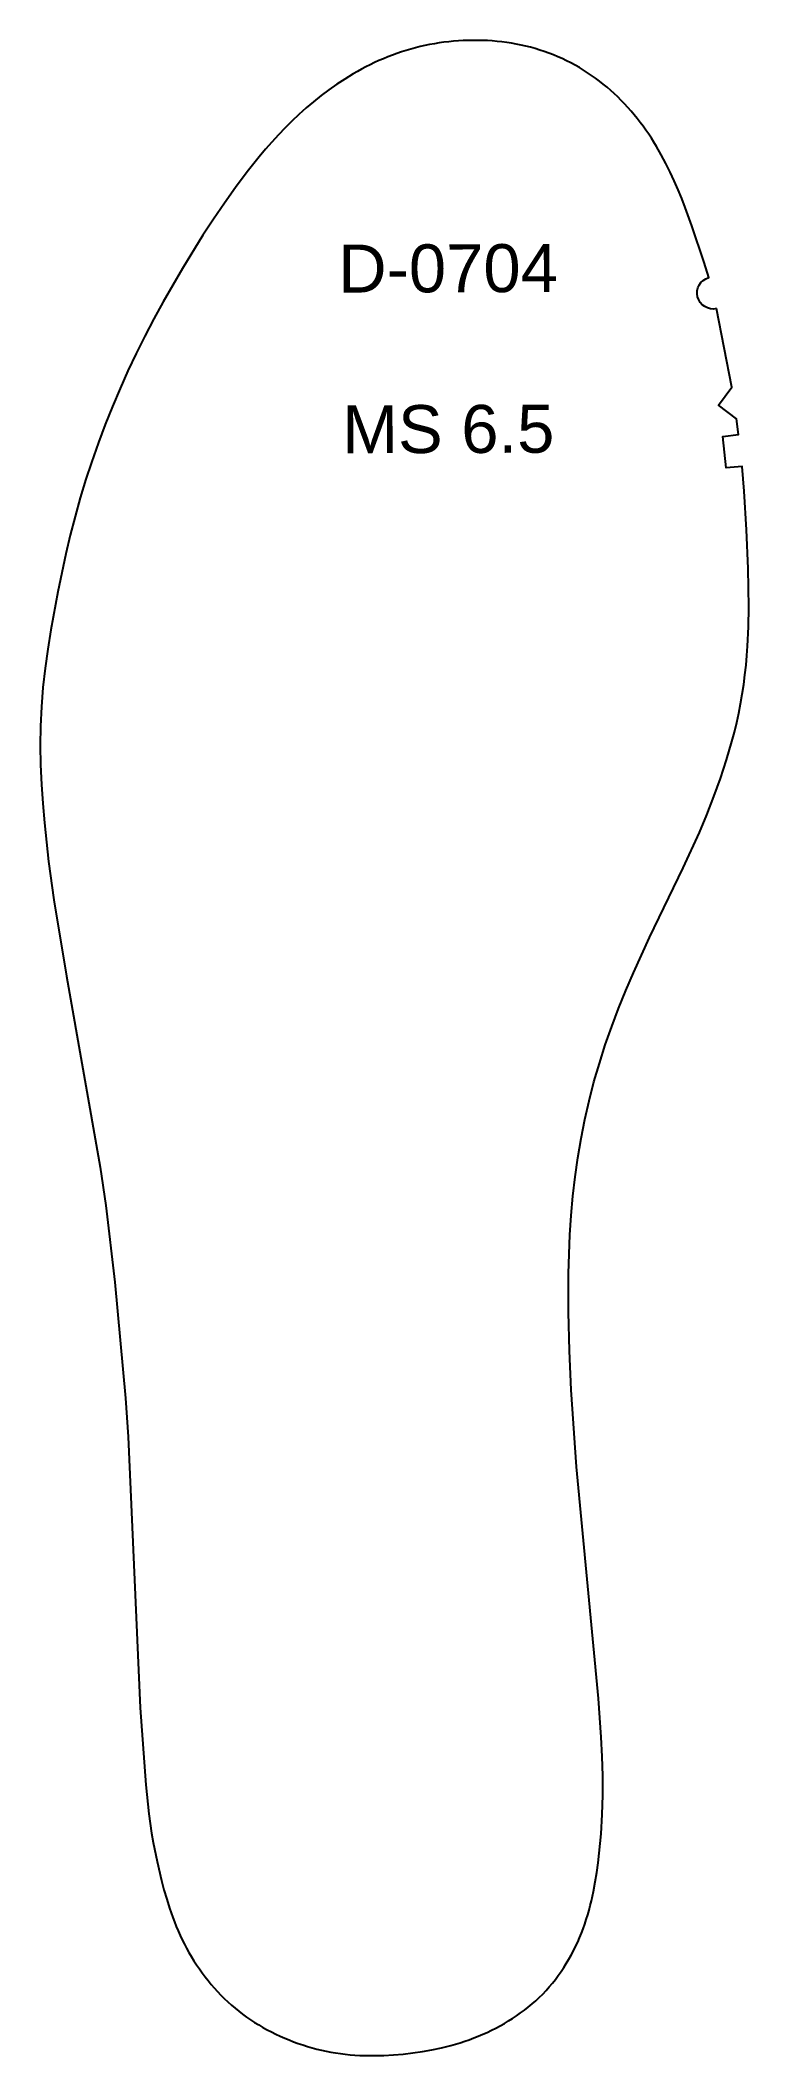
# Model space of a CAD drawing. Header units: millimetres. Extents: x 9 to 2561, y 2 to 334.
# Drawn here: x 545.4 to 634, y 82.1 to 334.2 of the extents above; entities that cross this region are included whole.
import ezdxf

# ---------------------------------------------------------------- set-up
doc = ezdxf.new("R2010")
doc.units = ezdxf.units.MM
doc.layers.add('DEFAULT', color=3, linetype='Continuous', true_color=0x00ff00)
doc.layers.add('LAYER_01', color=7, linetype='Continuous', true_color=0xffffff)
doc.styles.add('Arial Regular', font='arial.ttf')

# ---------------------------------------------------------------- blocks, each defined once
blk = doc.blocks.new('_X83')
at = {"layer": 'LAYER_01', "char_height": 6, "attachment_point": 7, "rotation": 0.1549, "style": 'Arial Regular'}
for s, insert, width in [('D-0704', (582.67, 302.58), 65.8696), ('MS 6.5', (583.17, 282.48), 64.2391)]:
    blk.add_mtext(s, dxfattribs=dict(at, insert=insert, width=width))

msp = doc.modelspace()

# ---------------------------------------------------------------- linework, layer by layer
at = {"layer": 'DEFAULT', "color": 3, "true_color": 0x00ff00}
msp.add_lwpolyline([(630.02, 300.66, -0.972308), (629.03, 304.54), (628.45, 306.41), (626.93, 311.01), (626.1, 313.29), (625.66, 314.42), (625.2, 315.54), (624.71, 316.65), (624.2, 317.75), (623.66, 318.83), (623.09, 319.9), (622.49, 320.95), (622.17, 321.47), (621.85, 321.98), (621.52, 322.48), (621.17, 322.98), (620.82, 323.48), (620.46, 323.96), (620.09, 324.44), (619.71, 324.91), (619.31, 325.37), (618.91, 325.83), (618.5, 326.27), (618.08, 326.71), (617.65, 327.14), (617.21, 327.55), (616.76, 327.96), (616.31, 328.36), (615.84, 328.74), (615.36, 329.12), (614.88, 329.48), (614.38, 329.83), (613.88, 330.17), (613.37, 330.49), (612.85, 330.81), (612.33, 331.11), (611.79, 331.39), (611.25, 331.67), (610.7, 331.93), (610.15, 332.17), (609.59, 332.4), (609.03, 332.62), (608.45, 332.82), (607.88, 333.01), (607.3, 333.19), (606.72, 333.35), (606.13, 333.5), (605.54, 333.63), (604.94, 333.75), (604.35, 333.85), (603.75, 333.95), (603.15, 334.02), (602.54, 334.09), (601.94, 334.14), (601.34, 334.18), (600.73, 334.21), (600.13, 334.22), (599.52, 334.22), (598.91, 334.21), (598.31, 334.19), (597.7, 334.16), (597.1, 334.11), (596.5, 334.05), (595.9, 333.98), (595.3, 333.9), (594.7, 333.8), (594.1, 333.69), (593.51, 333.57), (592.92, 333.44), (592.33, 333.29), (591.74, 333.13), (591.16, 332.96), (590.59, 332.78), (590.01, 332.58), (589.44, 332.37), (588.88, 332.15), (588.32, 331.92), (587.76, 331.68), (587.21, 331.43), (586.67, 331.17), (586.13, 330.89), (585.59, 330.61), (585.06, 330.32), (584.54, 330.01), (583.5, 329.38), (582.49, 328.72), (581.5, 328.02), (580.53, 327.3), (579.58, 326.54), (578.65, 325.76), (577.75, 324.95), (576.87, 324.12), (576.01, 323.27), (575.17, 322.39), (574.35, 321.5), (573.56, 320.59), (572.78, 319.66), (571.28, 317.76), (569.82, 315.82), (568.41, 313.85), (567.04, 311.85), (565.71, 309.83), (563.19, 305.69), (560.76, 301.5), (559.59, 299.37), (558.47, 297.22), (557.39, 295.05), (556.35, 292.86), (555.36, 290.65), (554.41, 288.43), (553.51, 286.18), (552.65, 283.91), (551.78, 281.42), (551.09, 279.32), (550.38, 277), (549.73, 274.67), (549.12, 272.32), (548.56, 269.97), (547.55, 265.23), (546.68, 260.46), (546.3, 258.07), (545.97, 255.67), (545.7, 253.26), (545.51, 250.84), (545.4, 248.42), (545.37, 246), (545.41, 243.58), (545.52, 241.15), (545.68, 238.74), (545.89, 236.32), (546.42, 231.5), (547.07, 226.7), (548.64, 217.14), (552.86, 193.28), (553.56, 188.48), (554.7, 178.86), (556.03, 164.38), (556.38, 159.54), (557.88, 125.65), (558.59, 115.99), (558.96, 112.37), (559.12, 111.17), (559.31, 109.97), (559.52, 108.78), (560, 106.4), (560.55, 104.04), (560.85, 102.87), (561.19, 101.71), (561.55, 100.55), (561.95, 99.41), (562.17, 98.84), (562.39, 98.28), (562.63, 97.72), (562.87, 97.17), (563.13, 96.62), (563.41, 96.08), (563.69, 95.55), (563.98, 95.02), (564.29, 94.49), (564.61, 93.98), (564.94, 93.47), (565.28, 92.97), (565.63, 92.47), (565.99, 91.99), (566.37, 91.51), (566.75, 91.04), (567.15, 90.59), (567.55, 90.14), (567.97, 89.7), (568.4, 89.27), (568.84, 88.85), (569.29, 88.45), (569.75, 88.06), (570.22, 87.67), (570.7, 87.3), (571.19, 86.95), (571.69, 86.6), (572.2, 86.27), (572.71, 85.96), (573.24, 85.65), (573.77, 85.36), (574.31, 85.08), (574.85, 84.82), (575.4, 84.56), (575.96, 84.32), (576.52, 84.09), (577.08, 83.87), (577.65, 83.66), (578.22, 83.46), (578.8, 83.28), (579.38, 83.11), (579.97, 82.95), (580.56, 82.81), (581.15, 82.68), (581.74, 82.57), (582.34, 82.46), (582.94, 82.38), (583.54, 82.3), (584.14, 82.24), (584.75, 82.19), (585.35, 82.16), (585.96, 82.13), (586.56, 82.12), (587.17, 82.12), (588.38, 82.14), (589.59, 82.21), (590.79, 82.32), (592, 82.46), (593.2, 82.64), (594.39, 82.85), (595.57, 83.11), (596.75, 83.4), (597.33, 83.57), (597.91, 83.74), (598.49, 83.93), (599.06, 84.12), (599.63, 84.33), (600.19, 84.55), (600.75, 84.79), (601.31, 85.03), (601.85, 85.29), (602.39, 85.57), (602.93, 85.85), (603.46, 86.15), (603.98, 86.46), (604.49, 86.78), (604.99, 87.12), (605.49, 87.47), (605.98, 87.83), (606.45, 88.2), (606.92, 88.59), (607.38, 88.99), (607.82, 89.4), (608.25, 89.82), (608.67, 90.26), (609.07, 90.71), (609.46, 91.18), (609.84, 91.65), (610.2, 92.13), (610.55, 92.63), (610.89, 93.13), (611.21, 93.65), (611.52, 94.17), (611.82, 94.69), (612.1, 95.23), (612.37, 95.77), (612.63, 96.32), (612.87, 96.88), (613.1, 97.44), (613.32, 98), (613.52, 98.57), (613.71, 99.15), (613.89, 99.73), (614.06, 100.31), (614.21, 100.89), (614.36, 101.48), (614.62, 102.67), (614.84, 103.86), (615.03, 105.05), (615.2, 106.25), (615.34, 107.46), (615.56, 109.87), (615.7, 112.29), (615.76, 114.71), (615.76, 117.13), (615.69, 119.56), (615.57, 121.98), (615.23, 126.81), (612.47, 155.76), (611.83, 165.43), (611.61, 170.27), (611.48, 175.12), (611.48, 179.96), (611.55, 182.38), (611.66, 184.8), (611.83, 187.22), (612.04, 189.64), (612.32, 192.04), (612.66, 194.44), (613.06, 196.83), (613.52, 199.21), (614.06, 201.57), (614.67, 203.92), (615.35, 206.24), (616.09, 208.55), (616.9, 210.84), (617.75, 213.1), (618.66, 215.35), (619.62, 217.58), (621.63, 221.98), (625.84, 230.72), (627.86, 235.12), (628.8, 237.35), (629.68, 239.61), (630.5, 241.89), (631.25, 244.2), (631.93, 246.52), (632.24, 247.69), (632.53, 248.87), (632.79, 250.05), (633.02, 251.24), (633.23, 252.44), (633.41, 253.63), (633.57, 254.83), (633.7, 256.04), (633.81, 257.25), (633.89, 258.45), (634, 260.87), (634.04, 263.3), (633.96, 268.14), (633.76, 272.99), (633.47, 277.82), (633.21, 280.93), (631.21, 280.74), (630.79, 284.66), (632.77, 284.91), (632.51, 286.89), (630.25, 288.57), (631.91, 290.84)], format="xyb", close=True, dxfattribs=at)

# ---------------------------------------------------------------- block references
at = {"layer": 'LAYER_01'}
msp.add_blockref('_X83', (0, 0), dxfattribs=at)

doc.saveas('drawing.dxf')
